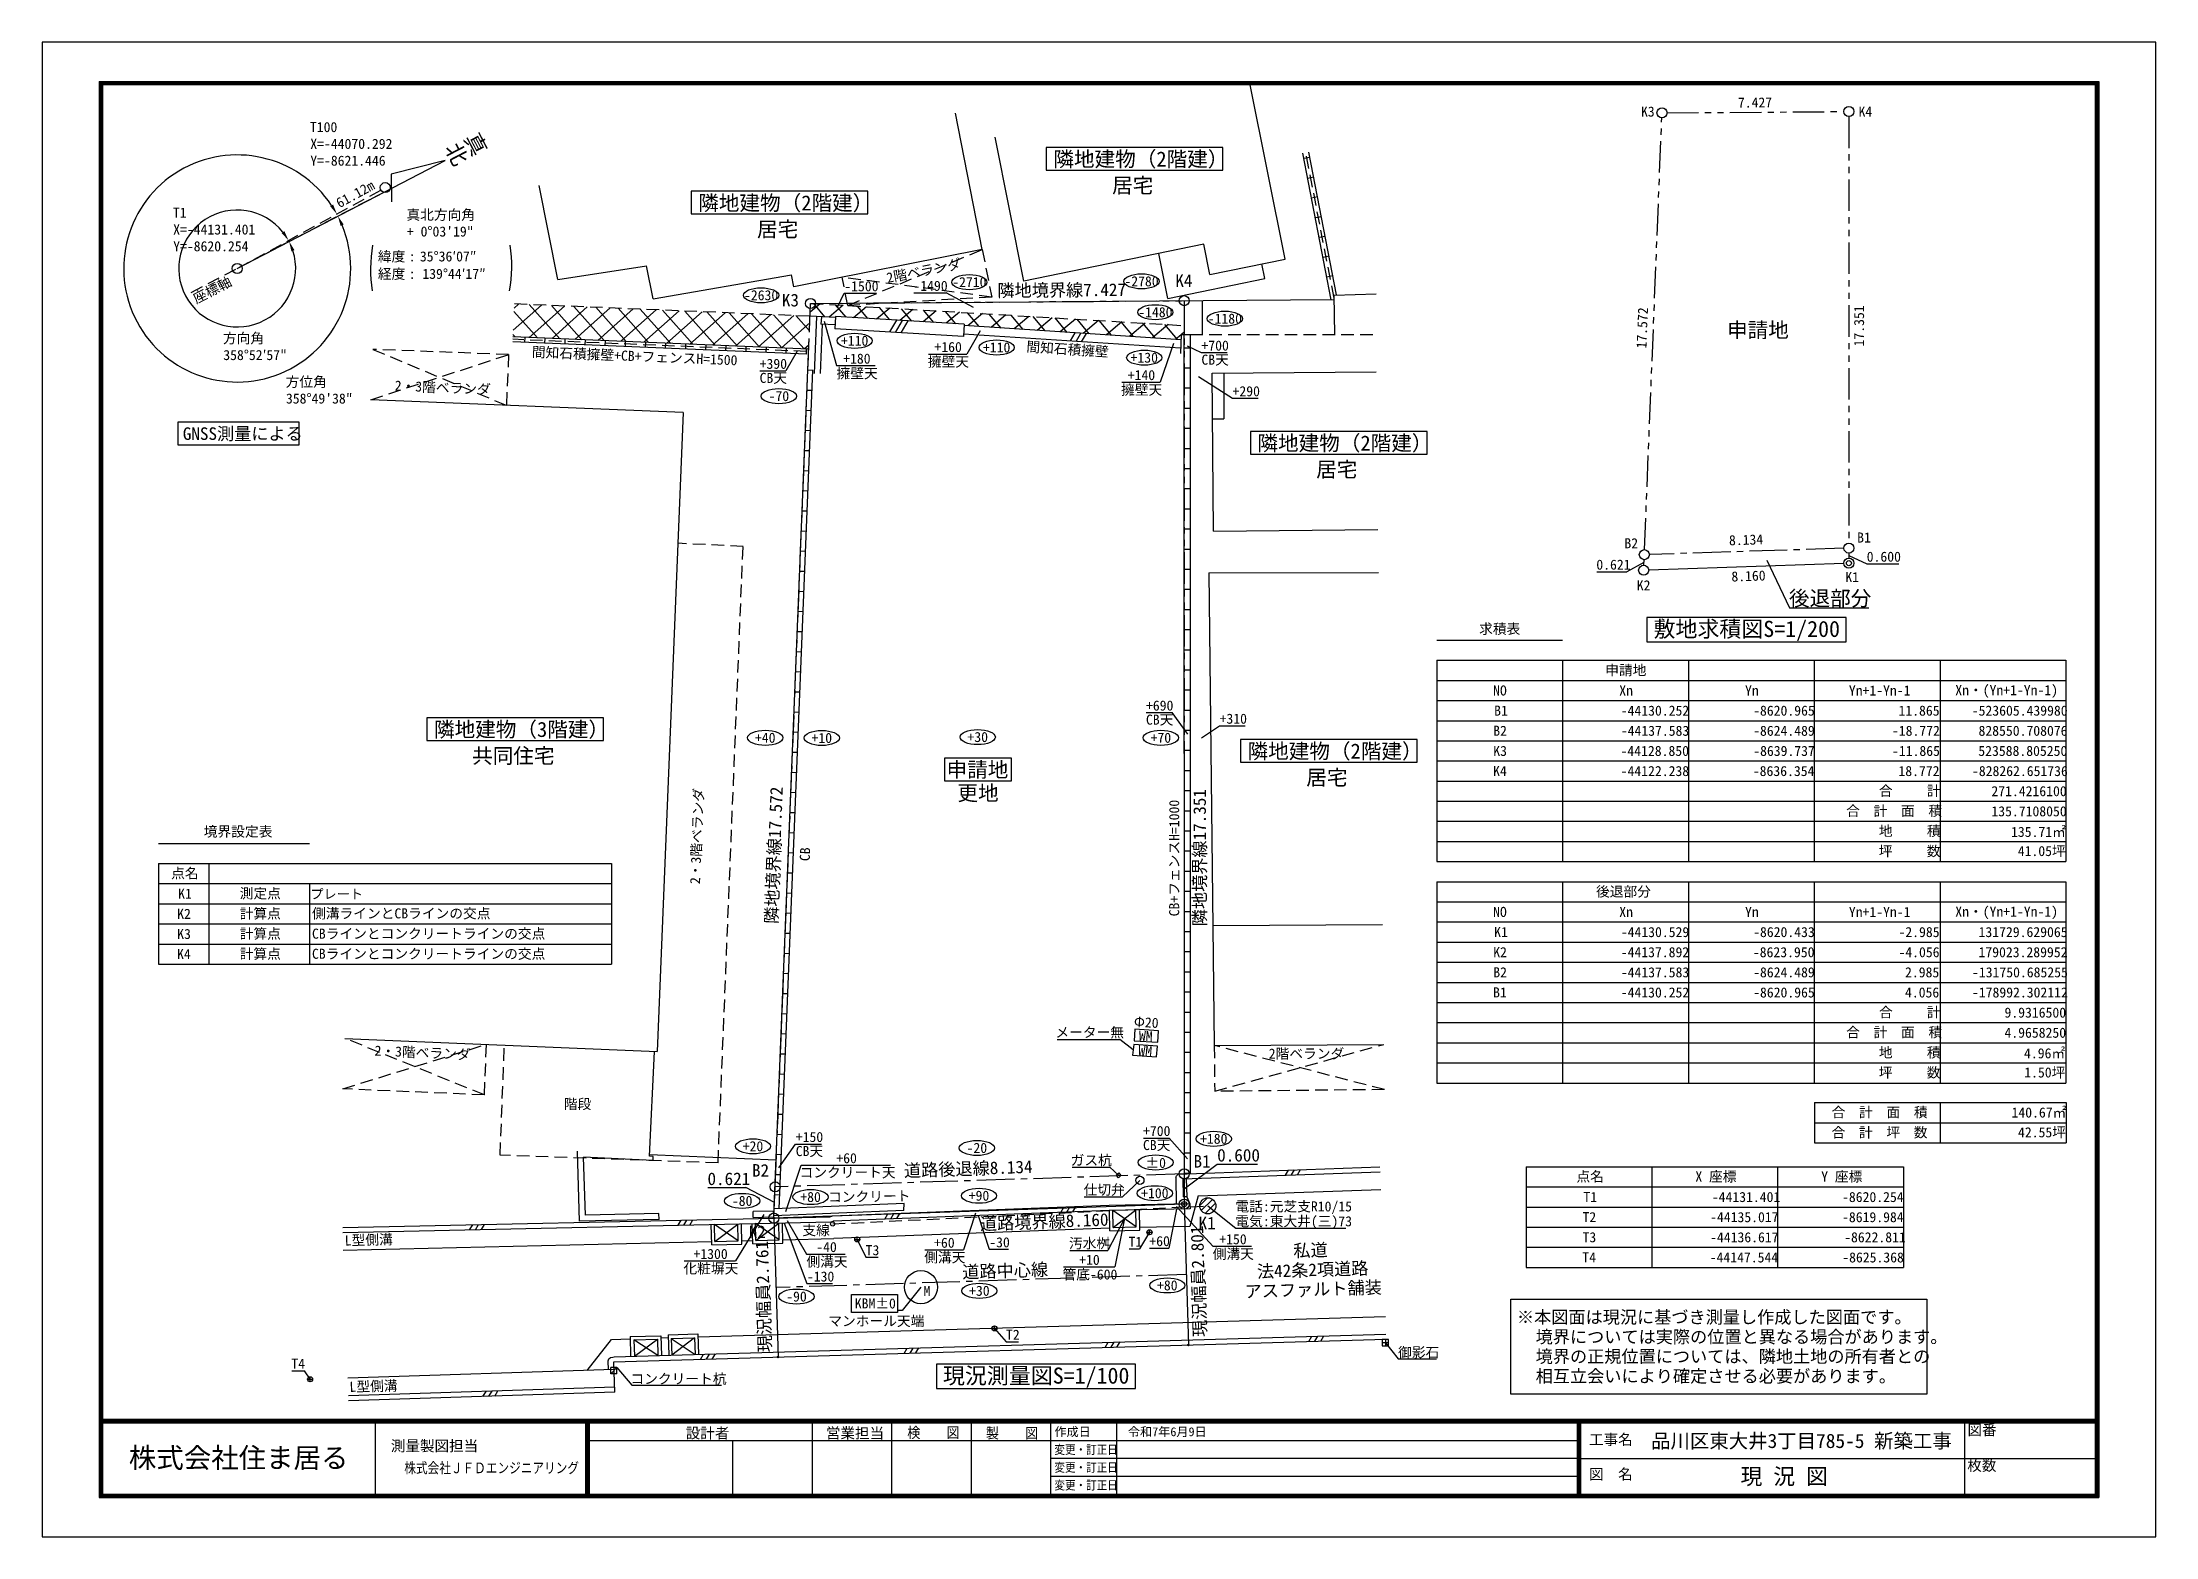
# Model space of a CAD drawing. Header units: metres. Extents: x -43796 to -43754, y 36242.7 to 36272.4.
import ezdxf
from ezdxf.enums import TextEntityAlignment as Align

# ---------------------------------------------------------------- set-up
doc = ezdxf.new("R2010")
doc.units = ezdxf.units.M
for name, pattern in [('CENTER2', [1.125, 0.75, -0.125, 0.125, -0.125]), ('HIDDEN', [0.375, 0.25, -0.125]), ('PHANTOM2', [1.25, 0.625, -0.125, 0.125, -0.125, 0.125, -0.125])]:
    doc.linetypes.add(name, pattern=pattern)
for name, color, linetype in [('12\u3000境界点・復元点', 140, 'Continuous'), ('1\u3000枠', 3, 'Continuous'), ('2\u3000拡大図', 30, 'Continuous'), ('3\u3000地積図', 2, 'Continuous'), ('4\u3000求積図', 21, 'Continuous'), ('7\u3000高さ', 4, 'Continuous'), ('8\u3000平面図', 7, 'Continuous'), ('9\u3000境界', 1, 'Continuous')]:
    doc.layers.add(name, color=color, linetype=linetype)
doc.styles.add('MSゴシック', font='')
doc.styles.get('MSゴシック').set_extended_font_data('MS Gothic')

msp = doc.modelspace()

# ---------------------------------------------------------------- texts
at = {"layer": '12\u3000境界点・復元点', "style": 'MSゴシック'}
for s, p in [('御影石', (-43769.102, 36246.288)), ('コンクリート杭', (-43784.358, 36245.763))]:
    msp.add_text(s, height=0.2, dxfattribs=at).set_placement(p)
at = {"layer": '1\u3000枠', "style": 'MSゴシック'}
for s, p in [('敷地求積図S=1/200', (-43762.174, 36260.749)), ('現況測量図S=1/100', (-43776.295, 36245.91))]:
    msp.add_text(s, height=0.32, dxfattribs=at).set_placement(p, align=Align.MIDDLE)
at = {"layer": '1\u3000枠', "color": 7, "style": 'MSゴシック'}
for s, p in [('※本図面は現況に基づき測量し作成した図面です。', (-43766.741, 36246.963)), ('\u3000境界については実際の位置と異なる場合があります。', (-43766.71, 36246.571)), ('\u3000境界の正規位置については、隣地土地の所有者との', (-43766.71, 36246.182)), ('\u3000相互立会いにより確定させる必要があります。', (-43766.71, 36245.79))]:
    msp.add_text(s, height=0.25, dxfattribs=at).set_placement(p)
at = {"layer": '1\u3000枠', "color": 7, "linetype": 'Continuous', "style": 'MSゴシック'}
for s, height, p in [('設計者', 0.2121, (-43783.26, 36244.678)), ('営業担当', 0.2121, (-43780.474, 36244.678)), ('作成日', 0.1768, (-43775.932, 36244.722)), ('工事名', 0.2121, (-43765.308, 36244.549)), ('図番', 0.2121, (-43757.787, 36244.74)), ('測量製図担当', 0.2121, (-43789.119, 36244.423)), ('図\u3000名', 0.2121, (-43765.309, 36243.86)), ('枚数', 0.2121, (-43757.791, 36244.034))]:
    msp.add_text(s, height=height, dxfattribs=at).set_placement(p)
for s, height, width, p in [('検\u3000\u3000図', 0.2121, 0.9, (-43778.858, 36244.688)), ('製\u3000\u3000図', 0.2121, 0.9, (-43777.295, 36244.678)), ('変更・訂正日', 0.1768, 0.87, (-43775.932, 36244.368)), ('株式会社ＪＦＤエンジニアリング', 0.21212, 0.8, (-43788.852, 36243.986)), ('変更・訂正日', 0.1768, 0.87, (-43775.932, 36244.014)), ('変更・訂正日', 0.1768, 0.87, (-43775.932, 36243.661))]:
    msp.add_text(s, height=height, dxfattribs=dict(at, width=width)).set_placement(p)
at = {"layer": '1\u3000枠', "color": 3, "linetype": 'Continuous', "style": 'MSゴシック'}
for s, height, p in [('令和7年6月9日', 0.1768, (-43774.472, 36244.722)), ('品川区東大井3丁目785-5 新築工事', 0.28283, (-43764.075, 36244.487)), ('現 況 図', 0.3182, (-43762.298, 36243.764))]:
    msp.add_text(s, height=height, dxfattribs=at).set_placement(p)
msp.add_text('株式会社住ま居る', height=0.4, dxfattribs=at).set_placement((-43792.144, 36244.292), align=Align.MIDDLE_CENTER)
at = {"layer": '2\u3000拡大図', "style": 'MSゴシック'}
for s, height, p in [('境界設定表', 0.2, (-43792.837, 36256.637)), ('点名', 0.2, (-43793.485, 36255.808)), ('K1', 0.2, (-43793.347, 36255.402)), ('測定点', 0.2, (-43792.123, 36255.409)), ('プレート', 0.1917, (-43790.718, 36255.4)), ('側溝ラインとCBラインの交点', 0.2, (-43790.685, 36255.011)), ('K2', 0.2, (-43793.365, 36255.002)), ('計算点', 0.2, (-43792.123, 36255.008)), ('計算点', 0.2, (-43792.123, 36254.608)), ('CBラインとコンクリートラインの交点', 0.2, (-43790.686, 36254.608)), ('K4', 0.2, (-43793.368, 36254.202)), ('K3', 0.2, (-43793.365, 36254.602)), ('計算点', 0.2, (-43792.123, 36254.208)), ('CBラインとコンクリートラインの交点', 0.2, (-43790.686, 36254.208))]:
    msp.add_text(s, height=height, dxfattribs=at).set_placement(p)
at = {"layer": '3\u3000地積図', "style": 'MSゴシック'}
for s, rotation, p in [('7.427', 0.4123, (-43762.009, 36271.125)), ('17.572', 87.7462, (-43764.152, 36266.741)), ('17.351', 90, (-43759.843, 36266.785)), ('8.160', 1.9768, (-43762.136, 36261.716))]:
    msp.add_text(s, height=0.2, rotation=rotation, dxfattribs=at).set_placement(p, align=Align.CENTER)
for s, height, p in [('K3', 0.2, (-43764.276, 36270.944)), ('K4', 0.2, (-43759.952, 36270.944)), ('申請地', 0.3, (-43762.565, 36266.554)), ('B2', 0.2, (-43764.605, 36262.366)), ('B1', 0.2, (-43759.98, 36262.48)), ('0.621', 0.2, (-43765.163, 36261.941)), ('0.600', 0.2, (-43759.79, 36262.099)), ('K2', 0.2, (-43764.36, 36261.53)), ('後退部分', 0.3, (-43761.335, 36261.222)), ('K1', 0.2, (-43760.215, 36261.693))]:
    msp.add_text(s, height=height, dxfattribs=at).set_placement(p)
msp.add_text('8.134', height=0.2, rotation=1.8351, dxfattribs=at).set_placement((-43762.524, 36262.424))
at = {"layer": '4\u3000求積図', "style": 'MSゴシック'}
msp.add_text('求積表', height=0.2, dxfattribs=at).set_placement((-43767.083, 36260.665), align=Align.CENTER)
for s, p in [('申請地', (-43764.986, 36259.845)), ('NO', (-43767.214, 36259.44)), ('Xn', (-43764.708, 36259.44)), ('Yn', (-43762.208, 36259.44)), ('Yn+1-Yn-1', (-43760.145, 36259.44)), ('Xn・(Yn+1-Yn-1)', (-43758.03, 36259.447)), ('B1', (-43767.194, 36259.04)), ('-44130.252', (-43764.678, 36259.04)), ('-8620.965', (-43762.047, 36259.04)), ('11.865', (-43759.158, 36259.04)), ('-523605.439980', (-43757.702, 36259.04)), ('B2', (-43767.212, 36258.64)), ('-44137.583', (-43764.677, 36258.64)), ('-8624.489', (-43762.047, 36258.64)), ('-18.772', (-43759.288, 36258.64)), ('828550.708076', (-43757.568, 36258.64)), ('K3', (-43767.211, 36258.24)), ('-44128.850', (-43764.682, 36258.24)), ('-8639.737', (-43762.045, 36258.24)), ('-11.865', (-43759.287, 36258.24)), ('523588.805250', (-43757.572, 36258.24)), ('K4', (-43767.215, 36257.84)), ('-44122.238', (-43764.679, 36257.84)), ('-8636.354', (-43762.053, 36257.84)), ('18.772', (-43759.159, 36257.84)), ('-828262.651736', (-43757.698, 36257.84)), ('合     計', (-43759.547, 36257.446)), ('271.4216100', (-43757.312, 36257.44)), ('合  計  面  積', (-43760.198, 36257.048)), ('135.7108050', (-43757.312, 36257.04)), ('地     積', (-43759.548, 36256.648)), ('135.71㎡', (-43756.922, 36256.631)), ('坪     数', (-43759.55, 36256.248)), ('41.05坪', (-43756.788, 36256.25)), ('後退部分', (-43765.169, 36255.445)), ('NO', (-43767.214, 36255.04)), ('Xn', (-43764.708, 36255.04)), ('Yn', (-43762.208, 36255.04)), ('Yn+1-Yn-1', (-43760.145, 36255.04)), ('Xn・(Yn+1-Yn-1)', (-43758.03, 36255.047)), ('K1', (-43767.194, 36254.64)), ('-44130.529', (-43764.677, 36254.64)), ('-8620.433', (-43762.047, 36254.64)), ('-2.985', (-43759.158, 36254.64)), ('131729.629065', (-43757.567, 36254.64)), ('K2', (-43767.212, 36254.24)), ('-44137.892', (-43764.678, 36254.24)), ('-8623.950', (-43762.052, 36254.24)), ('-4.056', (-43759.159, 36254.24)), ('179023.289952', (-43757.568, 36254.24)), ('B2', (-43767.211, 36253.84)), ('-44137.583', (-43764.677, 36253.84)), ('-8624.489', (-43762.047, 36253.84)), ('2.985', (-43759.028, 36253.84)), ('-131750.685255', (-43757.697, 36253.84)), ('B1', (-43767.215, 36253.44)), ('-44130.252', (-43764.678, 36253.44)), ('-8620.965', (-43762.047, 36253.44)), ('4.056', (-43759.029, 36253.44)), ('-178992.302112', (-43757.698, 36253.44)), ('合     計', (-43759.547, 36253.046)), ('9.9316500', (-43757.052, 36253.04)), ('合  計  面  積', (-43760.198, 36252.648)), ('4.9658250', (-43757.052, 36252.64)), ('地     積', (-43759.548, 36252.248)), ('4.96㎡', (-43756.663, 36252.231)), ('坪     数', (-43759.55, 36251.848)), ('1.50坪', (-43756.659, 36251.85)), ('合  計  面  積', (-43760.488, 36251.059)), ('140.67㎡', (-43756.912, 36251.054)), ('合  計  坪  数', (-43760.489, 36250.659)), ('42.55坪', (-43756.783, 36250.661)), ('点名', (-43765.558, 36249.782)), ('X 座標', (-43763.195, 36249.782)), ('Y 座標', (-43760.695, 36249.782)), ('T1', (-43765.42, 36249.375)), ('-44131.401', (-43762.868, 36249.375)), ('-8620.254', (-43760.28, 36249.375)), ('T2', (-43765.438, 36248.975)), ('-44135.017', (-43762.902, 36248.975)), ('-8619.984', (-43760.28, 36248.975)), ('T3', (-43765.438, 36248.575)), ('-44136.617', (-43762.902, 36248.575)), ('-8622.811', (-43760.238, 36248.575)), ('T4', (-43765.441, 36248.175)), ('-44147.544', (-43762.91, 36248.175)), ('-8625.368', (-43760.276, 36248.175))]:
    msp.add_text(s, height=0.2, dxfattribs=at).set_placement(p)
at = {"layer": '7\u3000高さ', "linetype": 'Continuous', "style": 'MSゴシック'}
for s, p in [('-2630', (-43781.761, 36267.393)), ('-2710', (-43777.623, 36267.653)), ('-2780', (-43774.201, 36267.67)), ('-1480', (-43773.926, 36267.056)), ('-1180', (-43772.545, 36266.928)), ('+110', (-43779.902, 36266.489)), ('+110', (-43777.08, 36266.356)), ('+130', (-43774.147, 36266.153)), ('-70', (-43781.408, 36265.389)), ('+40', (-43781.679, 36258.6)), ('+10', (-43780.555, 36258.596)), ('+30', (-43777.456, 36258.614)), ('+70', (-43773.817, 36258.6)), ('+180', (-43772.766, 36250.631)), ('+20', (-43781.923, 36250.482)), ('-20', (-43777.473, 36250.449)), ('±0', (-43773.92, 36250.161)), ('-80', (-43782.138, 36249.397)), ('+80', (-43780.778, 36249.474)), ('+90', (-43777.431, 36249.5)), ('+100', (-43773.937, 36249.55)), ('+30', (-43777.424, 36247.61)), ('+80', (-43773.689, 36247.718)), ('-90', (-43781.058, 36247.496))]:
    msp.add_text(s, height=0.2, rotation=360, dxfattribs=at).set_placement(p, align=Align.MIDDLE)
at = {"layer": '7\u3000高さ', "style": 'MSゴシック'}
for s, p in [('-1500', (-43780.108, 36267.473)), ('-1490', (-43778.734, 36267.481)), ('+180', (-43780.13, 36266.035)), ('擁壁天', (-43778.448, 36265.974)), ('+160', (-43778.316, 36266.266)), ('+700', (-43773.01, 36266.294)), ('CB天', (-43773.011, 36266.014)), ('+390', (-43781.79, 36265.932)), ('CB天', (-43781.791, 36265.652)), ('擁壁天', (-43780.262, 36265.743)), ('+140', (-43774.475, 36265.708)), ('擁壁天', (-43774.607, 36265.416)), ('+290', (-43772.392, 36265.387)), ('+690', (-43774.112, 36259.141)), ('CB天', (-43774.113, 36258.861)), ('+310', (-43772.65, 36258.88)), ('+150', (-43781.072, 36250.568)), ('+700', (-43774.171, 36250.687)), ('CB天', (-43781.073, 36250.288)), ('+60', (-43780.266, 36250.147)), ('CB天', (-43774.172, 36250.407)), ('コンクリート天', (-43780.997, 36249.864)), ('-40', (-43780.665, 36248.381)), ('+60', (-43778.323, 36248.467)), ('-30', (-43777.227, 36248.475)), ('+60', (-43774.046, 36248.499)), ('+150', (-43772.656, 36248.536)), ('化粧塀天', (-43783.304, 36247.955)), ('+1300', (-43783.105, 36248.244)), ('側溝天', (-43780.86, 36248.09)), ('側溝天', (-43778.519, 36248.176)), ('+10', (-43775.44, 36248.127)), ('側溝天', (-43772.786, 36248.245)), ('-130', (-43780.851, 36247.795)), ('管底-600', (-43775.771, 36247.836)), ('KBM±0', (-43779.9, 36247.26))]:
    msp.add_text(s, height=0.2, dxfattribs=at).set_placement(p)
msp.add_text('マンホール天端', height=0.2, dxfattribs=at).set_placement((-43780.426, 36247.011), align=Align.MIDDLE_LEFT)
at = {"layer": '8\u3000平面図', "style": 'MSゴシック'}
for s, p in [('T100', (-43790.727, 36270.636)), ('X=-44070.292', (-43790.72, 36270.303)), ('Y=-8621.446', (-43790.72, 36269.969)), ('T1', (-43793.452, 36268.935)), ('真北方向角', (-43788.81, 36268.894)), ('X=-44131.401', (-43793.445, 36268.601)), ('+ 0°03\'19"', (-43788.8, 36268.561)), ('Y=-8620.254', (-43793.445, 36268.268)), ('緯度', (-43789.377, 36268.066)), ('35°36′07″', (-43788.542, 36268.066)), ('経度', (-43789.377, 36267.72)), (':', (-43788.765, 36268.066)), (': 139°44′17″', (-43788.765, 36267.72)), ('方向角', (-43792.455, 36266.44)), ('358°52′57"', (-43792.449, 36266.106)), ('方位角', (-43791.21, 36265.575)), ('358°49\'38"', (-43791.204, 36265.242)), ('2階ベランダ', (-43771.673, 36252.224)), ('ガス杭', (-43775.61, 36250.106)), ('仕切弁', (-43775.352, 36249.519)), ('電話:元芝支R10/15', (-43772.335, 36249.188)), ('電気:東大井(三)73', (-43772.335, 36248.893)), ('汚水桝', (-43775.643, 36248.455)), ('T1', (-43774.461, 36248.485)), ('T3', (-43779.683, 36248.318)), ('T2', (-43776.894, 36246.639)), ('T4', (-43791.096, 36246.063))]:
    msp.add_text(s, height=0.2, dxfattribs=at).set_placement(p)
for s, height, rotation, p in [('北', 0.32, 297.4534, (-43788.053, 36270.32)), ('真', 0.32, 297.4534, (-43787.671, 36270.519)), ('2階ベランダ', 0.2, 11.1685, (-43779.246, 36267.638)), ('座標軸', 0.2, 27.5086, (-43792.987, 36267.222)), ('2・3階ベランダ', 0.2, 357.6072, (-43789.046, 36265.5)), ('2・3階ベランダ', 0.2, 87.6757, (-43782.976, 36255.689)), ('メーター無', 0.2, 0, (-43775.913, 36252.647)), ('2・3階ベランダ', 0.2, 357.6072, (-43789.447, 36252.285)), ('現況幅員2.761', 0.25, 91.6933, (-43781.559, 36246.391)), ('現況幅員2.801', 0.25, 91.6933, (-43772.913, 36246.696)), ('私道', 0.25, 1.835, (-43771.181, 36248.281)), ('法42条2項道路', 0.25, 1.835, (-43771.904, 36247.868)), ('アスファルト舗装\u3000', 0.25, 1.835, (-43772.149, 36247.472))]:
    msp.add_text(s, height=height, rotation=rotation, dxfattribs=at).set_placement(p)
for s, p in [('隣地建物（2階建）', (-43774.214, 36270.106)), ('居宅', (-43774.377, 36269.583)), ('隣地建物（2階建）', (-43781.271, 36269.234)), ('居宅', (-43781.433, 36268.711)), ('隣地建物（2階建）', (-43770.159, 36264.462)), ('居宅', (-43770.321, 36263.939)), ('隣地建物（3階建）', (-43786.522, 36258.772)), ('共同住宅', (-43786.685, 36258.249)), ('隣地建物（2階建）', (-43770.355, 36258.341)), ('居宅', (-43770.518, 36257.817))]:
    msp.add_text(s, height=0.3, dxfattribs=at).set_placement(p, align=Align.MIDDLE)
for s, rotation, p in [('61.12m', 28.6261, (-43789.828, 36269.405)), ('コンクリート', 0.7842, (-43779.612, 36249.486))]:
    msp.add_text(s, height=0.2, rotation=rotation, dxfattribs=at).set_placement(p, align=Align.MIDDLE_CENTER)
for s, rotation, p in [('間知石積擁壁+CB+フェンスH=1500', 357.6264, (-43784.278, 36266.086)), ('間知石積擁壁', 356.273, (-43775.677, 36266.222)), ('CB+フェンスH=1000', 90.0135, (-43773.453, 36256.21)), ('CB', 87.7462, (-43780.79, 36256.282))]:
    msp.add_text(s, height=0.2, rotation=rotation, dxfattribs=at).set_placement(p, align=Align.CENTER)
at = {"layer": '8\u3000平面図', "linetype": 'Continuous', "style": 'MSゴシック'}
msp.add_text('GNSS測量による', height=0.25, dxfattribs=at).set_placement((-43793.254, 36264.519))
at = {"layer": '8\u3000平面図', "style": 'MSゴシック'}
for s, p in [('申請地', (-43777.462, 36257.973)), ('更地', (-43777.45, 36257.507))]:
    msp.add_text(s, height=0.3, rotation=359.9883, dxfattribs=at).set_placement(p, align=Align.MIDDLE)
for s, rotation, p in [('Φ20 ', 356.5796, (-43774.352, 36252.961)), ('WM', 356.5796, (-43774.253, 36252.684)), ('WM', 355.3783, (-43774.262, 36252.392)), ('L型側溝', 1.6933, (-43790.035, 36248.609)), ('L型側溝', 1.6933, (-43789.941, 36245.701))]:
    msp.add_text(s, height=0.2, rotation=rotation, dxfattribs=at).set_placement(p, align=Align.MIDDLE_LEFT)
for s, p in [('階段', (-43785.409, 36251.324)), ('支線', (-43780.667, 36248.816))]:
    msp.add_text(s, height=0.2, dxfattribs=at).set_placement(p, align=Align.MIDDLE_CENTER)
msp.add_text('M', height=0.2, dxfattribs=at).set_placement((-43778.533, 36247.609), align=Align.MIDDLE_LEFT)
at = {"layer": '9\u3000境界', "style": 'MSゴシック'}
for s, p in [('K3', (-43781.349, 36267.172)), ('K4', (-43773.529, 36267.56)), ('B1', (-43773.168, 36250.059)), ('0.600', (-43772.698, 36250.18)), ('0.621', (-43782.827, 36249.712)), ('B2', (-43781.943, 36249.879)), ('K1', (-43773.068, 36248.832)), ('K2', (-43782.009, 36248.658))]:
    msp.add_text(s, height=0.25, dxfattribs=at).set_placement(p)
for s, rotation, p in [('隣地境界線7.427', 0.4123, (-43775.787, 36267.372)), ('隣地境界線17.572', 87.7462, (-43781.382, 36256.261)), ('隣地境界線17.351', 90, (-43772.922, 36256.218)), ('道路境界線8.160', 1.9768, (-43776.131, 36248.861))]:
    msp.add_text(s, height=0.25, rotation=rotation, dxfattribs=at).set_placement(p, align=Align.CENTER)
msp.add_text('道路後退線8.134', height=0.25, rotation=1.8351, dxfattribs=at).set_placement((-43778.918, 36249.873))
at = {"layer": '9\u3000境界', "color": 2, "linetype": 'CENTER2', "style": 'MSゴシック'}
msp.add_text('道路中心線', height=0.25, rotation=1.835, dxfattribs=at).set_placement((-43776.911, 36248.016), align=Align.MIDDLE)

# ---------------------------------------------------------------- linework, layer by layer
at = {"layer": '12\u3000境界点・復元点'}
for p, q in [((-43769.293, 36246.641), (-43769.418, 36246.641)), ((-43769.418, 36246.641), (-43769.418, 36246.516)), ((-43769.293, 36246.579), (-43769.418, 36246.579)), ((-43769.418, 36246.516), (-43769.293, 36246.516)), ((-43769.355, 36246.641), (-43769.355, 36246.516)), ((-43769.355, 36246.579), (-43769.101, 36246.257)), ((-43769.293, 36246.516), (-43769.293, 36246.641)), ((-43784.625, 36246.087), (-43784.75, 36246.087)), ((-43784.75, 36245.962), (-43784.75, 36246.087)), ((-43784.625, 36246.087), (-43784.75, 36245.962)), ((-43784.625, 36246.087), (-43784.662, 36246.072)), ((-43784.625, 36246.087), (-43784.64, 36246.05)), ((-43784.625, 36245.962), (-43784.625, 36246.087)), ((-43784.625, 36246.087), (-43784.327, 36245.735)), ((-43769.101, 36246.257), (-43768.342, 36246.257)), ((-43784.625, 36245.962), (-43784.75, 36245.962)), ((-43784.327, 36245.735), (-43782.55, 36245.735))]:
    msp.add_line(p, q, dxfattribs=at)
at = {"layer": '1\u3000枠', "color": 7}
for p, q in [((-43754.046, 36272.421), (-43796.046, 36272.421)), ((-43796.046, 36272.421), (-43796.046, 36242.724)), ((-43754.046, 36242.724), (-43754.046, 36272.421)), ((-43766.864, 36247.448), (-43758.593, 36247.448)), ((-43766.864, 36245.557), (-43766.864, 36247.448)), ((-43758.593, 36247.448), (-43758.593, 36245.557)), ((-43758.593, 36245.557), (-43766.864, 36245.557)), ((-43796.046, 36242.724), (-43754.046, 36242.724))]:
    msp.add_line(p, q, dxfattribs=at)
at = {"layer": '1\u3000枠', "color": 7, "linetype": 'Continuous'}
for p, q in [((-43794.915, 36271.643), (-43794.915, 36243.502)), ((-43794.915, 36271.643), (-43755.178, 36271.643)), ((-43794.901, 36271.629), (-43755.192, 36271.629)), ((-43794.901, 36243.516), (-43794.901, 36271.629)), ((-43755.192, 36271.629), (-43755.192, 36243.516)), ((-43755.178, 36271.643), (-43755.178, 36243.502)), ((-43755.206, 36271.615), (-43794.887, 36271.615)), ((-43794.887, 36271.615), (-43794.887, 36243.53)), ((-43794.873, 36271.601), (-43755.22, 36271.601)), ((-43794.873, 36243.544), (-43794.873, 36271.601)), ((-43755.234, 36271.587), (-43794.858, 36271.587)), ((-43794.858, 36271.587), (-43794.858, 36243.558)), ((-43755.248, 36271.573), (-43794.844, 36271.573)), ((-43794.844, 36243.573), (-43794.844, 36271.573)), ((-43755.248, 36271.573), (-43755.248, 36243.573)), ((-43755.234, 36243.558), (-43755.234, 36271.587)), ((-43755.22, 36271.601), (-43755.22, 36243.544)), ((-43755.206, 36243.53), (-43755.206, 36271.615)), ((-43794.844, 36245.057), (-43755.248, 36245.057)), ((-43794.844, 36245.043), (-43755.248, 36245.043)), ((-43755.248, 36245.029), (-43794.844, 36245.029)), ((-43794.844, 36245.015), (-43755.248, 36245.015)), ((-43755.248, 36245.001), (-43794.844, 36245.001)), ((-43794.844, 36244.987), (-43755.248, 36244.987)), ((-43789.423, 36243.573), (-43789.423, 36244.987)), ((-43785.244, 36243.573), (-43785.244, 36244.987)), ((-43785.23, 36244.987), (-43785.23, 36243.573)), ((-43785.216, 36243.558), (-43785.216, 36244.987)), ((-43785.202, 36244.987), (-43785.202, 36243.573)), ((-43785.187, 36243.573), (-43785.187, 36244.987)), ((-43785.173, 36243.573), (-43785.173, 36244.987)), ((-43780.743, 36243.573), (-43780.743, 36244.987)), ((-43779.163, 36243.573), (-43779.163, 36244.987)), ((-43777.583, 36243.573), (-43777.583, 36244.987)), ((-43776.003, 36243.573), (-43776.003, 36244.987)), ((-43774.691, 36243.573), (-43774.691, 36244.987)), ((-43765.539, 36243.573), (-43765.539, 36244.987)), ((-43765.525, 36244.987), (-43765.525, 36243.573)), ((-43765.511, 36243.573), (-43765.511, 36244.987)), ((-43765.497, 36244.987), (-43765.497, 36243.573)), ((-43765.483, 36243.573), (-43765.483, 36244.987)), ((-43765.468, 36243.573), (-43765.468, 36244.987)), ((-43757.838, 36243.573), (-43757.838, 36244.987)), ((-43785.173, 36244.633), (-43776.003, 36244.633)), ((-43782.322, 36243.537), (-43782.322, 36244.633)), ((-43776.003, 36244.633), (-43765.539, 36244.633)), ((-43765.539, 36244.28), (-43776.003, 36244.28)), ((-43776.003, 36243.926), (-43765.539, 36243.926)), ((-43765.468, 36244.28), (-43755.248, 36244.28)), ((-43794.915, 36243.502), (-43755.178, 36243.502)), ((-43755.192, 36243.516), (-43794.901, 36243.516)), ((-43794.887, 36243.53), (-43755.206, 36243.53)), ((-43755.22, 36243.544), (-43794.873, 36243.544)), ((-43794.858, 36243.558), (-43755.234, 36243.558)), ((-43794.844, 36243.573), (-43755.248, 36243.573))]:
    msp.add_line(p, q, dxfattribs=at)
at = {"layer": '1\u3000枠'}
for p, q in [((-43760.2, 36260.988), (-43764.157, 36260.988)), ((-43764.157, 36260.988), (-43764.157, 36260.509)), ((-43760.2, 36260.509), (-43760.2, 36260.988)), ((-43764.157, 36260.509), (-43760.2, 36260.509)), ((-43774.32, 36246.15), (-43778.277, 36246.15)), ((-43778.277, 36246.15), (-43778.277, 36245.67)), ((-43774.32, 36245.67), (-43774.32, 36246.15)), ((-43778.277, 36245.67), (-43774.32, 36245.67))]:
    msp.add_line(p, q, dxfattribs=at)
at = {"layer": '2\u3000拡大図'}
for p, q in [((-43793.736, 36256.502), (-43790.736, 36256.502)), ((-43793.736, 36256.102), (-43784.736, 36256.102)), ((-43793.736, 36256.102), (-43793.736, 36254.102)), ((-43792.736, 36256.102), (-43792.736, 36254.102)), ((-43784.736, 36256.102), (-43784.736, 36254.102)), ((-43793.736, 36255.702), (-43784.736, 36255.702)), ((-43790.736, 36255.702), (-43790.736, 36254.102)), ((-43793.736, 36255.302), (-43784.736, 36255.302)), ((-43793.736, 36254.902), (-43784.736, 36254.902)), ((-43793.736, 36254.502), (-43784.736, 36254.502)), ((-43793.736, 36254.102), (-43784.736, 36254.102))]:
    msp.add_line(p, q, dxfattribs=at)
at = {"layer": '3\u3000地積図', "linetype": 'PHANTOM2'}
for p, q in [((-43764.205, 36262.339), (-43763.862, 36270.918)), ((-43763.758, 36271.019), (-43760.244, 36271.044)), ((-43760.144, 36270.945), (-43760.144, 36262.47)), ((-43764.218, 36262.029), (-43764.213, 36262.139)), ((-43760.144, 36262.27), (-43760.144, 36262.17))]:
    msp.add_line(p, q, dxfattribs=at)
at = {"layer": '3\u3000地積図'}
for p, q in [((-43764.216, 36262.084), (-43764.559, 36261.901)), ((-43761.775, 36262.131), (-43761.324, 36261.183)), ((-43760.144, 36262.22), (-43759.787, 36262.059)), ((-43759.787, 36262.059), (-43759.15, 36262.059)), ((-43765.155, 36261.901), (-43764.559, 36261.901)), ((-43761.324, 36261.183), (-43759.746, 36261.183))]:
    msp.add_line(p, q, dxfattribs=at)
at = {"layer": '3\u3000地積図', "linetype": 'Continuous'}
msp.add_line((-43760.244, 36262.066), (-43764.122, 36261.932), dxfattribs=at)
at = {"layer": '3\u3000地積図', "linetype": 'CENTER2'}
msp.add_line((-43760.244, 36262.366), (-43764.109, 36262.243), dxfattribs=at)
at = {"layer": '3\u3000地積図'}
for centre, radius in [((-43763.858, 36271.018), 0.1), ((-43760.144, 36271.045), 0.1), ((-43760.144, 36262.37), 0.1), ((-43764.222, 36261.929), 0.1), ((-43764.209, 36262.239), 0.1), ((-43760.144, 36262.07), 0.1), ((-43760.144, 36262.07), 0.05)]:
    msp.add_circle(centre, radius, dxfattribs=at)
at = {"layer": '4\u3000求積図'}
for p, q in [((-43768.333, 36260.54), (-43765.833, 36260.54)), ((-43768.333, 36260.14), (-43755.833, 36260.14)), ((-43768.333, 36260.14), (-43768.333, 36256.14)), ((-43765.833, 36260.14), (-43765.833, 36256.14)), ((-43763.333, 36260.14), (-43763.333, 36256.14)), ((-43760.833, 36260.14), (-43760.833, 36256.14)), ((-43758.333, 36260.14), (-43758.333, 36256.14)), ((-43755.833, 36260.14), (-43755.833, 36256.14)), ((-43768.333, 36259.74), (-43755.833, 36259.74)), ((-43768.333, 36259.34), (-43755.833, 36259.34)), ((-43768.333, 36258.94), (-43755.833, 36258.94)), ((-43768.333, 36258.54), (-43755.833, 36258.54)), ((-43768.333, 36258.14), (-43755.833, 36258.14)), ((-43768.333, 36257.74), (-43755.833, 36257.74)), ((-43768.333, 36257.34), (-43755.833, 36257.34)), ((-43768.333, 36256.94), (-43755.833, 36256.94)), ((-43768.333, 36256.54), (-43755.833, 36256.54)), ((-43768.333, 36256.14), (-43755.833, 36256.14)), ((-43768.333, 36255.74), (-43755.833, 36255.74)), ((-43768.333, 36255.74), (-43768.333, 36251.74)), ((-43765.833, 36255.74), (-43765.833, 36251.74)), ((-43763.333, 36255.74), (-43763.333, 36251.74)), ((-43760.833, 36255.74), (-43760.833, 36251.74)), ((-43758.333, 36255.74), (-43758.333, 36251.74)), ((-43755.833, 36255.74), (-43755.833, 36251.74)), ((-43768.333, 36255.34), (-43755.833, 36255.34)), ((-43768.333, 36254.94), (-43755.833, 36254.94)), ((-43768.333, 36254.54), (-43755.833, 36254.54)), ((-43768.333, 36254.14), (-43755.833, 36254.14)), ((-43768.333, 36253.74), (-43755.833, 36253.74)), ((-43768.333, 36253.34), (-43755.833, 36253.34)), ((-43768.333, 36252.94), (-43755.833, 36252.94)), ((-43768.333, 36252.54), (-43755.833, 36252.54)), ((-43768.333, 36252.14), (-43755.833, 36252.14)), ((-43768.333, 36251.74), (-43755.833, 36251.74)), ((-43760.828, 36251.351), (-43755.828, 36251.351)), ((-43760.828, 36251.351), (-43760.828, 36250.551)), ((-43758.328, 36251.351), (-43758.328, 36250.551)), ((-43755.828, 36251.351), (-43755.828, 36250.551)), ((-43760.828, 36250.951), (-43755.828, 36250.951)), ((-43760.828, 36250.551), (-43755.828, 36250.551)), ((-43766.56, 36250.075), (-43759.06, 36250.075)), ((-43766.56, 36250.075), (-43766.56, 36248.075)), ((-43764.06, 36250.075), (-43764.06, 36248.075)), ((-43761.56, 36250.075), (-43761.56, 36248.075)), ((-43759.06, 36250.075), (-43759.06, 36248.075)), ((-43766.56, 36249.675), (-43759.06, 36249.675)), ((-43766.56, 36249.275), (-43759.06, 36249.275)), ((-43766.56, 36248.875), (-43759.06, 36248.875)), ((-43766.56, 36248.475), (-43759.06, 36248.475)), ((-43766.56, 36248.075), (-43759.06, 36248.075))]:
    msp.add_line(p, q, dxfattribs=at)
at = {"layer": '7\u3000高さ'}
for p, q in [((-43780.246, 36267.158), (-43780.112, 36267.433)), ((-43780.112, 36267.433), (-43779.469, 36267.433)), ((-43778.728, 36267.441), (-43778.084, 36267.441)), ((-43777.543, 36267.15), (-43778.084, 36267.441)), ((-43780.508, 36266.876), (-43780.26, 36265.995)), ((-43777.408, 36266.686), (-43777.671, 36266.226)), ((-43781.046, 36266.284), (-43781.27, 36265.892)), ((-43778.436, 36266.226), (-43777.671, 36266.226)), ((-43773.563, 36266.438), (-43773.83, 36265.668)), ((-43773.294, 36266.388), (-43773.014, 36266.254)), ((-43773.014, 36266.254), (-43772.5, 36266.254)), ((-43781.784, 36265.892), (-43781.27, 36265.892)), ((-43780.26, 36265.995), (-43779.494, 36265.995)), ((-43773.07, 36265.782), (-43772.396, 36265.347)), ((-43774.595, 36265.668), (-43773.83, 36265.668)), ((-43772.396, 36265.347), (-43771.883, 36265.347)), ((-43774.106, 36259.101), (-43773.592, 36259.101)), ((-43773.278, 36258.673), (-43773.592, 36259.101)), ((-43773.012, 36258.601), (-43772.654, 36258.84)), ((-43772.654, 36258.84), (-43772.14, 36258.84)), ((-43774.165, 36250.647), (-43773.651, 36250.647)), ((-43773.287, 36250.231), (-43773.651, 36250.647)), ((-43781.411, 36250.057), (-43781.076, 36250.528)), ((-43781.076, 36250.528), (-43780.562, 36250.528)), ((-43781.271, 36249.184), (-43780.967, 36250.107)), ((-43780.967, 36250.107), (-43779.19, 36250.107)), ((-43781.709, 36249.129), (-43782.267, 36248.204)), ((-43781.304, 36248.958), (-43780.855, 36247.755)), ((-43781.24, 36249.011), (-43780.861, 36248.341)), ((-43777.498, 36249.154), (-43777.741, 36248.427)), ((-43777.45, 36249.107), (-43777.231, 36248.435)), ((-43774.54, 36249.045), (-43774.732, 36248.087)), ((-43773.506, 36249.232), (-43773.656, 36248.459)), ((-43773.507, 36249.285), (-43772.787, 36248.496)), ((-43783.288, 36248.204), (-43782.267, 36248.204)), ((-43780.861, 36248.341), (-43780.093, 36248.341)), ((-43778.509, 36248.427), (-43777.741, 36248.427)), ((-43777.231, 36248.435), (-43776.847, 36248.435)), ((-43774.04, 36248.459), (-43773.656, 36248.459)), ((-43772.787, 36248.496), (-43772.019, 36248.496)), ((-43780.855, 36247.755), (-43780.342, 36247.755)), ((-43775.753, 36248.087), (-43774.732, 36248.087))]:
    msp.add_line(p, q, dxfattribs=at)
at = {"layer": '7\u3000高さ', "linetype": 'ByBlock', "lineweight": -2}
for p, q in [((-43778.584, 36247.684), (-43778.958, 36247.22)), ((-43778.958, 36247.22), (-43779.05, 36247.22))]:
    msp.add_line(p, q, dxfattribs=at)
at = {"layer": '7\u3000高さ', "lineweight": -2}
for p, q in [((-43779.968, 36247.54), (-43779.05, 36247.54)), ((-43779.968, 36247.18), (-43779.968, 36247.54)), ((-43779.05, 36247.54), (-43779.05, 36247.18)), ((-43779.05, 36247.18), (-43779.968, 36247.18))]:
    msp.add_line(p, q, dxfattribs=at)
at = {"layer": '7\u3000高さ', "linetype": 'Continuous'}
for centre in [(-43781.761, 36267.393), (-43777.623, 36267.653), (-43774.201, 36267.67), (-43773.926, 36267.056), (-43772.545, 36266.928), (-43779.902, 36266.489), (-43777.08, 36266.356), (-43774.147, 36266.153), (-43781.408, 36265.389), (-43781.679, 36258.6), (-43780.555, 36258.596), (-43777.456, 36258.614), (-43773.817, 36258.6), (-43781.923, 36250.482), (-43772.766, 36250.631), (-43777.473, 36250.449), (-43773.92, 36250.161), (-43782.138, 36249.397), (-43780.778, 36249.474), (-43777.431, 36249.5), (-43773.937, 36249.55), (-43777.424, 36247.61), (-43773.689, 36247.718), (-43781.058, 36247.496)]:
    msp.add_ellipse(centre, major_axis=(0.35, 0), ratio=0.428571, dxfattribs=at)
at = {"layer": '8\u3000平面図'}
for p, q in [((-43771.345, 36268.114), (-43772.042, 36271.573)), ((-43777.366, 36268.302), (-43777.901, 36271.012)), ((-43776.537, 36267.677), (-43777.112, 36270.536)), ((-43792.172, 36267.926), (-43788.04, 36270.073)), ((-43788.04, 36270.073), (-43789.11, 36269.798)), ((-43772.583, 36270.331), (-43776.094, 36270.331)), ((-43776.094, 36270.331), (-43776.094, 36269.881)), ((-43772.583, 36269.881), (-43772.583, 36270.331)), ((-43770.43, 36267.306), (-43770.995, 36270.215)), ((-43770.857, 36270.133), (-43770.974, 36270.11)), ((-43770.326, 36267.4), (-43770.877, 36270.239)), ((-43789.11, 36269.798), (-43789.106, 36269.25)), ((-43785.8, 36267.706), (-43786.169, 36269.575)), ((-43776.094, 36269.881), (-43772.583, 36269.881)), ((-43770.78, 36269.74), (-43770.898, 36269.717)), ((-43779.639, 36269.459), (-43783.15, 36269.459)), ((-43783.15, 36269.459), (-43783.15, 36269.009)), ((-43779.639, 36269.009), (-43779.639, 36269.459)), ((-43770.704, 36269.347), (-43770.822, 36269.324)), ((-43783.15, 36269.009), (-43779.639, 36269.009)), ((-43770.628, 36268.955), (-43770.746, 36268.932)), ((-43777.366, 36268.302), (-43781.109, 36267.563)), ((-43772.962, 36268.407), (-43776.537, 36267.677)), ((-43772.842, 36267.809), (-43772.962, 36268.407)), ((-43770.551, 36268.562), (-43770.669, 36268.539)), ((-43785.8, 36267.706), (-43784.036, 36267.976)), ((-43783.906, 36267.321), (-43784.036, 36267.976)), ((-43773.677, 36267.332), (-43773.857, 36268.225)), ((-43772.842, 36267.809), (-43771.345, 36268.114)), ((-43771.75, 36267.729), (-43771.809, 36268.019)), ((-43770.475, 36268.169), (-43770.593, 36268.146)), ((-43783.906, 36267.321), (-43781.155, 36267.799)), ((-43781.109, 36267.563), (-43781.155, 36267.799)), ((-43773.677, 36267.332), (-43771.75, 36267.729)), ((-43770.399, 36267.777), (-43770.517, 36267.754)), ((-43770.376, 36267.398), (-43769.536, 36267.423)), ((-43780.779, 36267.232), (-43770.374, 36267.307)), ((-43772.997, 36267.288), (-43772.997, 36266.615)), ((-43770.361, 36266.615), (-43770.376, 36267.398)), ((-43780.284, 36266.95), (-43780.789, 36266.98)), ((-43780.7, 36265.841), (-43780.655, 36266.972)), ((-43780.582, 36265.836), (-43780.543, 36266.818)), ((-43780.562, 36266.966), (-43780.571, 36266.82)), ((-43780.292, 36266.803), (-43780.571, 36266.82)), ((-43780.283, 36266.969), (-43780.297, 36266.729)), ((-43777.741, 36266.577), (-43780.297, 36266.729)), ((-43777.727, 36266.817), (-43780.283, 36266.969)), ((-43779.2, 36266.664), (-43779.063, 36266.896)), ((-43779.088, 36266.657), (-43778.951, 36266.889)), ((-43778.976, 36266.65), (-43778.838, 36266.883)), ((-43777.727, 36266.817), (-43777.741, 36266.577)), ((-43773.425, 36266.342), (-43777.738, 36266.623)), ((-43773.419, 36266.51), (-43777.728, 36266.791)), ((-43775.615, 36266.485), (-43775.519, 36266.647)), ((-43775.503, 36266.477), (-43775.407, 36266.64)), ((-43775.391, 36266.47), (-43775.295, 36266.632)), ((-43773.415, 36266.615), (-43773.429, 36266.238)), ((-43773.415, 36266.615), (-43773.231, 36266.615)), ((-43773.348, 36249.951), (-43773.351, 36266.615)), ((-43773.228, 36249.951), (-43773.231, 36266.615)), ((-43780.86, 36266.226), (-43786.698, 36266.468)), ((-43780.816, 36266.324), (-43786.694, 36266.568)), ((-43786.455, 36266.458), (-43786.451, 36266.558)), ((-43786.056, 36266.441), (-43786.052, 36266.541)), ((-43785.656, 36266.425), (-43785.652, 36266.525)), ((-43785.256, 36266.408), (-43785.252, 36266.508)), ((-43784.857, 36266.392), (-43784.853, 36266.492)), ((-43784.457, 36266.375), (-43784.453, 36266.475)), ((-43784.057, 36266.359), (-43784.053, 36266.458)), ((-43783.658, 36266.342), (-43783.654, 36266.442)), ((-43783.258, 36266.325), (-43783.254, 36266.425)), ((-43782.859, 36266.309), (-43782.854, 36266.409)), ((-43782.459, 36266.292), (-43782.455, 36266.392)), ((-43782.059, 36266.276), (-43782.055, 36266.376)), ((-43781.66, 36266.259), (-43781.655, 36266.359)), ((-43781.26, 36266.243), (-43781.256, 36266.343)), ((-43780.86, 36266.226), (-43780.856, 36266.326)), ((-43773.351, 36266.351), (-43773.231, 36266.351)), ((-43781.505, 36249.098), (-43780.832, 36265.911)), ((-43781.399, 36249.242), (-43780.732, 36265.907)), ((-43780.832, 36265.911), (-43780.732, 36265.907)), ((-43773.351, 36265.951), (-43773.231, 36265.951)), ((-43772.796, 36265.843), (-43769.537, 36265.875)), ((-43772.769, 36262.704), (-43772.796, 36265.843)), ((-43772.566, 36265.845), (-43772.565, 36264.937)), ((-43780.848, 36265.511), (-43780.748, 36265.507)), ((-43773.351, 36265.551), (-43773.231, 36265.551)), ((-43783.31, 36265.064), (-43789.518, 36265.319)), ((-43783.31, 36265.064), (-43783.824, 36252.367)), ((-43780.864, 36265.111), (-43780.764, 36265.107)), ((-43773.351, 36265.151), (-43773.231, 36265.151)), ((-43772.788, 36264.936), (-43772.565, 36264.937)), ((-43780.88, 36264.712), (-43780.78, 36264.708)), ((-43773.351, 36264.751), (-43773.231, 36264.751)), ((-43768.527, 36264.687), (-43772.038, 36264.687)), ((-43772.038, 36264.687), (-43772.038, 36264.237)), ((-43768.527, 36264.237), (-43768.527, 36264.687)), ((-43780.896, 36264.312), (-43780.796, 36264.308)), ((-43773.351, 36264.351), (-43773.231, 36264.351)), ((-43772.038, 36264.237), (-43768.527, 36264.237)), ((-43780.912, 36263.912), (-43780.812, 36263.908)), ((-43773.351, 36263.951), (-43773.231, 36263.951)), ((-43780.928, 36263.513), (-43780.828, 36263.509)), ((-43773.351, 36263.551), (-43773.231, 36263.551)), ((-43780.944, 36263.113), (-43780.844, 36263.109)), ((-43773.351, 36263.151), (-43773.231, 36263.151)), ((-43780.96, 36262.713), (-43780.86, 36262.709)), ((-43773.351, 36262.751), (-43773.231, 36262.751)), ((-43772.769, 36262.704), (-43769.502, 36262.737)), ((-43780.976, 36262.314), (-43780.876, 36262.31)), ((-43773.35, 36262.351), (-43773.23, 36262.351)), ((-43780.992, 36261.914), (-43780.892, 36261.91)), ((-43773.35, 36261.951), (-43773.23, 36261.951)), ((-43773.35, 36261.551), (-43773.23, 36261.551)), ((-43772.862, 36261.877), (-43769.492, 36261.887)), ((-43772.862, 36261.877), (-43772.756, 36252.486)), ((-43781.008, 36261.514), (-43780.908, 36261.51)), ((-43773.35, 36261.151), (-43773.23, 36261.151)), ((-43781.04, 36260.715), (-43780.94, 36260.711)), ((-43781.024, 36261.114), (-43780.924, 36261.11)), ((-43773.35, 36260.751), (-43773.23, 36260.751)), ((-43781.056, 36260.315), (-43780.956, 36260.311)), ((-43773.35, 36260.351), (-43773.23, 36260.351)), ((-43781.072, 36259.915), (-43780.972, 36259.911)), ((-43773.35, 36259.951), (-43773.23, 36259.951)), ((-43781.088, 36259.516), (-43780.988, 36259.512)), ((-43773.35, 36259.551), (-43773.23, 36259.551)), ((-43781.104, 36259.116), (-43781.004, 36259.112)), ((-43773.35, 36259.151), (-43773.23, 36259.151)), ((-43784.89, 36258.996), (-43788.402, 36258.996)), ((-43788.402, 36258.996), (-43788.402, 36258.546)), ((-43784.89, 36258.546), (-43784.89, 36258.996)), ((-43781.12, 36258.716), (-43781.02, 36258.712)), ((-43773.35, 36258.751), (-43773.23, 36258.751)), ((-43788.402, 36258.546), (-43784.89, 36258.546)), ((-43781.136, 36258.317), (-43781.036, 36258.313)), ((-43776.787, 36258.198), (-43778.116, 36258.198)), ((-43778.116, 36258.198), (-43778.116, 36257.748)), ((-43776.787, 36257.748), (-43776.787, 36258.198)), ((-43773.349, 36258.351), (-43773.229, 36258.351)), ((-43768.723, 36258.565), (-43772.235, 36258.565)), ((-43772.235, 36258.565), (-43772.235, 36258.115)), ((-43768.723, 36258.115), (-43768.723, 36258.565)), ((-43781.152, 36257.917), (-43781.052, 36257.913)), ((-43773.349, 36257.951), (-43773.229, 36257.951)), ((-43772.235, 36258.115), (-43768.723, 36258.115)), ((-43781.168, 36257.517), (-43781.068, 36257.513)), ((-43778.116, 36257.748), (-43776.787, 36257.748)), ((-43773.349, 36257.551), (-43773.229, 36257.551)), ((-43781.184, 36257.118), (-43781.084, 36257.114)), ((-43773.349, 36257.151), (-43773.229, 36257.151)), ((-43781.2, 36256.718), (-43781.1, 36256.714)), ((-43773.349, 36256.751), (-43773.229, 36256.751)), ((-43781.216, 36256.318), (-43781.116, 36256.314)), ((-43773.349, 36256.351), (-43773.229, 36256.351)), ((-43781.232, 36255.919), (-43781.132, 36255.915)), ((-43773.349, 36255.951), (-43773.229, 36255.951)), ((-43781.248, 36255.519), (-43781.148, 36255.515)), ((-43773.349, 36255.551), (-43773.229, 36255.551)), ((-43781.264, 36255.119), (-43781.164, 36255.115)), ((-43773.349, 36255.151), (-43773.229, 36255.151)), ((-43772.783, 36254.87), (-43769.413, 36254.892)), ((-43781.28, 36254.72), (-43781.18, 36254.716)), ((-43773.349, 36254.751), (-43773.229, 36254.751)), ((-43781.296, 36254.32), (-43781.196, 36254.316)), ((-43773.349, 36254.351), (-43773.229, 36254.351)), ((-43781.312, 36253.92), (-43781.212, 36253.916)), ((-43773.348, 36253.951), (-43773.228, 36253.951)), ((-43781.328, 36253.521), (-43781.228, 36253.517)), ((-43773.348, 36253.551), (-43773.228, 36253.551)), ((-43773.348, 36253.151), (-43773.228, 36253.151)), ((-43781.36, 36252.721), (-43781.26, 36252.717)), ((-43781.344, 36253.121), (-43781.244, 36253.117)), ((-43774.334, 36252.808), (-43774.347, 36252.579)), ((-43773.866, 36252.78), (-43774.334, 36252.808)), ((-43773.879, 36252.551), (-43773.866, 36252.78)), ((-43773.348, 36252.751), (-43773.228, 36252.751)), ((-43790.031, 36252.626), (-43783.824, 36252.367)), ((-43783.982, 36250.286), (-43783.882, 36252.369)), ((-43781.376, 36252.322), (-43781.276, 36252.318)), ((-43775.879, 36252.607), (-43774.631, 36252.607)), ((-43774.368, 36252.402), (-43774.631, 36252.607)), ((-43774.357, 36252.508), (-43774.378, 36252.296)), ((-43773.883, 36252.47), (-43774.357, 36252.508)), ((-43774.347, 36252.579), (-43773.879, 36252.551)), ((-43773.904, 36252.257), (-43773.883, 36252.47)), ((-43773.348, 36252.351), (-43773.228, 36252.351)), ((-43772.756, 36252.486), (-43769.387, 36252.508)), ((-43781.392, 36251.922), (-43781.292, 36251.918)), ((-43774.378, 36252.296), (-43773.904, 36252.257)), ((-43773.348, 36251.951), (-43773.228, 36251.951)), ((-43781.408, 36251.522), (-43781.308, 36251.518)), ((-43773.348, 36251.551), (-43773.228, 36251.551)), ((-43781.424, 36251.122), (-43781.324, 36251.118)), ((-43773.348, 36251.151), (-43773.228, 36251.151)), ((-43781.44, 36250.723), (-43781.34, 36250.719)), ((-43773.348, 36250.751), (-43773.228, 36250.751)), ((-43785.371, 36248.994), (-43785.408, 36250.384)), ((-43785.254, 36249.117), (-43785.292, 36250.265)), ((-43783.907, 36250.202), (-43785.292, 36250.265)), ((-43783.903, 36250.282), (-43783.982, 36250.286)), ((-43783.98, 36250.32), (-43781.461, 36250.215)), ((-43783.907, 36250.202), (-43783.903, 36250.282)), ((-43781.456, 36250.323), (-43781.356, 36250.319)), ((-43773.348, 36250.351), (-43773.228, 36250.351)), ((-43781.472, 36249.923), (-43781.372, 36249.919)), ((-43775.577, 36250.066), (-43774.831, 36250.066)), ((-43774.657, 36249.906), (-43774.831, 36250.066)), ((-43774.703, 36249.908), (-43774.653, 36249.952)), ((-43774.66, 36249.859), (-43774.703, 36249.908)), ((-43774.61, 36249.903), (-43774.66, 36249.859)), ((-43774.653, 36249.952), (-43774.61, 36249.903)), ((-43774.233, 36249.806), (-43774.579, 36249.479)), ((-43773.522, 36249.869), (-43773.503, 36249.896)), ((-43773.522, 36249.869), (-43773.511, 36249.332)), ((-43773.503, 36249.896), (-43773.475, 36249.931)), ((-43773.475, 36249.931), (-43769.464, 36250.076)), ((-43773.381, 36249.835), (-43769.46, 36249.976)), ((-43773.381, 36249.835), (-43773.374, 36249.475)), ((-43773.348, 36249.951), (-43773.228, 36249.951)), ((-43773.311, 36249.837), (-43773.304, 36249.475)), ((-43771.341, 36249.908), (-43771.28, 36250.011)), ((-43771.222, 36249.913), (-43771.161, 36250.015)), ((-43771.103, 36249.917), (-43771.043, 36250.019)), ((-43781.488, 36249.524), (-43781.388, 36249.52)), ((-43775.341, 36249.479), (-43774.579, 36249.479)), ((-43773.304, 36249.475), (-43773.374, 36249.475)), ((-43773.304, 36249.475), (-43773.239, 36249.337)), ((-43773.074, 36249.495), (-43773.241, 36248.887)), ((-43773.074, 36249.495), (-43769.447, 36249.627)), ((-43790.073, 36248.867), (-43781.507, 36249.054)), ((-43790.071, 36248.768), (-43780.372, 36248.979)), ((-43783.79, 36249.03), (-43785.371, 36248.994)), ((-43783.793, 36249.15), (-43785.254, 36249.117)), ((-43783.79, 36249.03), (-43783.793, 36249.15)), ((-43783.412, 36248.913), (-43783.353, 36249.014)), ((-43783.295, 36248.915), (-43783.235, 36249.016)), ((-43783.177, 36248.918), (-43783.117, 36249.019)), ((-43781.927, 36248.542), (-43781.936, 36248.945)), ((-43781.515, 36249.196), (-43781.922, 36249.186)), ((-43781.92, 36249.069), (-43781.922, 36249.186)), ((-43781.92, 36249.069), (-43781.511, 36249.079)), ((-43781.863, 36248.61), (-43781.871, 36248.946)), ((-43781.403, 36248.621), (-43781.871, 36248.946)), ((-43781.863, 36248.61), (-43781.41, 36248.956)), ((-43781.511, 36249.079), (-43781.515, 36249.196)), ((-43781.507, 36249.054), (-43780.396, 36249.078)), ((-43781.507, 36249.054), (-43781.425, 36246.294)), ((-43778.928, 36249.204), (-43781.505, 36249.098)), ((-43778.918, 36249.345), (-43781.5, 36249.238)), ((-43781.403, 36248.621), (-43781.41, 36248.956)), ((-43781.328, 36248.556), (-43781.337, 36248.958)), ((-43780.396, 36249.078), (-43780.356, 36249.097)), ((-43780.372, 36248.979), (-43780.332, 36248.998)), ((-43774.847, 36249.307), (-43780.356, 36249.097)), ((-43774.843, 36249.207), (-43780.332, 36248.998)), ((-43779.305, 36249.037), (-43779.244, 36249.139)), ((-43779.186, 36249.041), (-43779.125, 36249.144)), ((-43779.067, 36249.046), (-43779.006, 36249.148)), ((-43778.928, 36249.204), (-43778.918, 36249.345)), ((-43775.807, 36249.17), (-43775.747, 36249.272)), ((-43775.688, 36249.174), (-43775.628, 36249.277)), ((-43775.569, 36249.179), (-43775.509, 36249.281)), ((-43774.54, 36249.045), (-43774.869, 36248.415)), ((-43773.239, 36249.337), (-43774.846, 36249.307)), ((-43773.237, 36249.237), (-43774.843, 36249.207)), ((-43774.831, 36248.804), (-43774.839, 36249.207)), ((-43774.767, 36248.872), (-43774.774, 36249.208)), ((-43774.307, 36248.881), (-43774.774, 36249.208)), ((-43774.767, 36248.872), (-43774.313, 36249.217)), ((-43774.307, 36248.881), (-43774.313, 36249.217)), ((-43774.232, 36248.816), (-43774.24, 36249.218)), ((-43773.352, 36249.335), (-43773.269, 36246.535)), ((-43773.239, 36249.337), (-43773.237, 36249.237)), ((-43772.884, 36249.299), (-43772.324, 36248.853)), ((-43790.064, 36248.418), (-43782.745, 36248.591)), ((-43787.553, 36248.822), (-43787.493, 36248.924)), ((-43787.435, 36248.825), (-43787.375, 36248.926)), ((-43787.317, 36248.827), (-43787.257, 36248.929)), ((-43782.743, 36248.524), (-43782.752, 36248.927)), ((-43782.743, 36248.524), (-43782.144, 36248.538)), ((-43782.68, 36248.592), (-43782.687, 36248.928)), ((-43782.219, 36248.603), (-43782.687, 36248.928)), ((-43782.68, 36248.592), (-43782.226, 36248.938)), ((-43782.68, 36248.592), (-43782.219, 36248.603)), ((-43782.219, 36248.603), (-43782.226, 36248.938)), ((-43782.144, 36248.538), (-43782.153, 36248.94)), ((-43782.146, 36248.605), (-43781.928, 36248.61)), ((-43781.927, 36248.542), (-43781.328, 36248.556)), ((-43781.863, 36248.61), (-43781.403, 36248.621)), ((-43781.329, 36248.624), (-43780.319, 36248.648)), ((-43774.833, 36248.857), (-43780.319, 36248.648)), ((-43779.9, 36248.632), (-43779.8, 36248.632)), ((-43779.85, 36248.582), (-43779.85, 36248.682)), ((-43779.85, 36248.632), (-43779.68, 36248.278)), ((-43774.832, 36248.857), (-43774.833, 36248.857)), ((-43774.831, 36248.804), (-43774.232, 36248.816)), ((-43774.767, 36248.872), (-43774.307, 36248.881)), ((-43774.043, 36248.774), (-43774.242, 36248.445)), ((-43773.241, 36248.887), (-43774.233, 36248.868)), ((-43774.093, 36248.774), (-43773.993, 36248.774)), ((-43774.043, 36248.724), (-43774.043, 36248.824)), ((-43772.324, 36248.853), (-43770.141, 36248.853)), ((-43779.68, 36248.278), (-43779.438, 36248.278)), ((-43775.626, 36248.415), (-43774.869, 36248.415)), ((-43774.449, 36248.445), (-43774.242, 36248.445)), ((-43783.015, 36246.697), (-43769.356, 36247.101)), ((-43777.175, 36246.864), (-43777.075, 36246.864)), ((-43777.125, 36246.814), (-43777.125, 36246.914)), ((-43777.125, 36246.864), (-43776.891, 36246.599)), ((-43785.219, 36246.029), (-43784.736, 36246.646)), ((-43784.736, 36246.646), (-43784.364, 36246.657)), ((-43784.685, 36246.198), (-43769.34, 36246.651)), ((-43784.68, 36246.298), (-43769.343, 36246.751)), ((-43784.366, 36246.7), (-43783.752, 36246.718)), ((-43784.366, 36246.7), (-43784.354, 36246.307)), ((-43784.29, 36246.638), (-43783.823, 36246.651)), ((-43784.29, 36246.638), (-43784.28, 36246.31)), ((-43783.813, 36246.323), (-43784.29, 36246.638)), ((-43784.28, 36246.31), (-43783.823, 36246.651)), ((-43783.823, 36246.651), (-43783.813, 36246.323)), ((-43783.752, 36246.718), (-43783.741, 36246.326)), ((-43783.751, 36246.675), (-43783.608, 36246.68)), ((-43783.61, 36246.739), (-43783.016, 36246.756)), ((-43783.61, 36246.739), (-43783.597, 36246.33)), ((-43783.547, 36246.664), (-43783.083, 36246.678)), ((-43783.547, 36246.664), (-43783.537, 36246.332)), ((-43783.547, 36246.664), (-43783.073, 36246.345)), ((-43783.083, 36246.678), (-43783.537, 36246.332)), ((-43783.083, 36246.678), (-43783.073, 36246.345)), ((-43783.016, 36246.756), (-43783.004, 36246.347)), ((-43778.92, 36246.368), (-43778.86, 36246.47)), ((-43778.802, 36246.371), (-43778.742, 36246.473)), ((-43778.684, 36246.375), (-43778.624, 36246.477)), ((-43776.891, 36246.599), (-43776.648, 36246.599)), ((-43774.925, 36246.486), (-43774.865, 36246.588)), ((-43774.807, 36246.49), (-43774.747, 36246.591)), ((-43774.689, 36246.493), (-43774.628, 36246.595)), ((-43770.875, 36246.606), (-43770.814, 36246.708)), ((-43770.756, 36246.609), (-43770.696, 36246.711)), ((-43770.638, 36246.613), (-43770.578, 36246.715)), ((-43791.084, 36246.023), (-43790.836, 36246.023)), ((-43790.723, 36245.853), (-43790.836, 36246.023)), ((-43784.681, 36246.047), (-43789.976, 36245.874)), ((-43784.799, 36246.219), (-43784.784, 36246.256)), ((-43784.794, 36246.043), (-43784.799, 36246.219)), ((-43784.784, 36246.256), (-43784.751, 36246.284)), ((-43784.751, 36246.284), (-43784.707, 36246.295)), ((-43784.707, 36246.295), (-43784.68, 36246.298)), ((-43784.667, 36245.597), (-43784.685, 36246.198)), ((-43782.967, 36246.248), (-43782.907, 36246.35)), ((-43782.849, 36246.252), (-43782.789, 36246.354)), ((-43782.731, 36246.255), (-43782.67, 36246.357)), ((-43790.773, 36245.853), (-43790.673, 36245.853)), ((-43790.723, 36245.803), (-43790.723, 36245.903)), ((-43784.67, 36245.697), (-43789.964, 36245.524)), ((-43784.667, 36245.597), (-43789.961, 36245.424)), ((-43787.288, 36245.511), (-43787.228, 36245.613)), ((-43787.17, 36245.515), (-43787.109, 36245.617)), ((-43787.051, 36245.519), (-43786.991, 36245.621))]:
    msp.add_line(p, q, dxfattribs=at)
at = {"layer": '8\u3000平面図', "linetype": 'HIDDEN'}
for p, q in [((-43770.374, 36267.336), (-43770.936, 36270.227)), ((-43792.172, 36267.926), (-43789.23, 36269.533)), ((-43793.085, 36267.451), (-43789.32, 36269.412)), ((-43780.04, 36267.192), (-43777.366, 36268.302)), ((-43777.366, 36268.302), (-43777.179, 36267.358)), ((-43780.04, 36267.192), (-43780.15, 36267.752)), ((-43777.179, 36267.358), (-43780.15, 36267.752)), ((-43780.789, 36266.977), (-43786.667, 36267.221)), ((-43780.832, 36265.911), (-43780.779, 36267.232)), ((-43780.779, 36267.232), (-43773.352, 36266.791)), ((-43777.179, 36267.358), (-43780.04, 36267.192)), ((-43773.352, 36266.791), (-43773.351, 36266.615)), ((-43773.231, 36266.615), (-43769.536, 36266.615)), ((-43789.518, 36265.319), (-43786.779, 36266.215)), ((-43786.779, 36266.215), (-43789.478, 36266.319)), ((-43789.478, 36266.319), (-43786.823, 36265.208)), ((-43786.779, 36266.215), (-43786.823, 36265.208)), ((-43780.858, 36266.276), (-43786.696, 36266.518)), ((-43782.12, 36262.4), (-43783.415, 36262.466)), ((-43782.617, 36250.153), (-43782.12, 36262.4)), ((-43790.072, 36251.623), (-43787.219, 36252.509)), ((-43787.259, 36251.504), (-43790.031, 36252.626)), ((-43787.259, 36251.504), (-43787.219, 36252.509)), ((-43786.948, 36250.306), (-43786.862, 36252.494)), ((-43772.756, 36252.486), (-43772.746, 36251.575)), ((-43769.376, 36251.609), (-43772.756, 36252.486)), ((-43772.746, 36251.575), (-43769.387, 36252.508)), ((-43787.259, 36251.504), (-43790.072, 36251.623)), ((-43769.376, 36251.609), (-43772.746, 36251.575)), ((-43782.617, 36250.153), (-43786.948, 36250.306)), ((-43780.339, 36248.94), (-43772.884, 36249.299))]:
    msp.add_line(p, q, dxfattribs=at)
at = {"layer": '8\u3000平面図', "linetype": 'Continuous'}
for p, q in [((-43786.127, 36267.198), (-43786.689, 36266.698)), ((-43786.206, 36266.548), (-43786.673, 36267.073)), ((-43786.583, 36267.217), (-43786.67, 36267.14)), ((-43785.671, 36267.18), (-43786.373, 36266.555)), ((-43785.764, 36266.529), (-43786.369, 36267.209)), ((-43785.323, 36266.511), (-43785.928, 36267.19)), ((-43785.215, 36267.161), (-43785.916, 36266.536)), ((-43784.881, 36266.493), (-43785.486, 36267.172)), ((-43784.759, 36267.142), (-43785.46, 36266.517)), ((-43784.44, 36266.474), (-43785.045, 36267.154)), ((-43784.303, 36267.123), (-43785.004, 36266.498)), ((-43783.998, 36266.456), (-43784.603, 36267.135)), ((-43783.846, 36267.104), (-43784.548, 36266.479)), ((-43783.557, 36266.438), (-43784.162, 36267.117)), ((-43783.39, 36267.085), (-43784.092, 36266.46)), ((-43783.115, 36266.42), (-43783.72, 36267.099)), ((-43782.934, 36267.066), (-43783.636, 36266.441)), ((-43782.674, 36266.401), (-43783.279, 36267.08)), ((-43782.478, 36267.047), (-43783.18, 36266.422)), ((-43782.232, 36266.383), (-43782.837, 36267.062)), ((-43782.022, 36267.028), (-43782.724, 36266.403)), ((-43781.791, 36266.365), (-43782.396, 36267.044)), ((-43781.566, 36267.009), (-43782.267, 36266.384)), ((-43781.349, 36266.346), (-43781.954, 36267.026)), ((-43780.908, 36266.328), (-43781.513, 36267.007)), ((-43780.589, 36267.221), (-43780.786, 36267.056)), ((-43780.492, 36266.962), (-43780.716, 36267.229)), ((-43780.128, 36267.194), (-43780.409, 36266.957)), ((-43780.073, 36266.956), (-43780.28, 36267.203)), ((-43779.666, 36267.166), (-43779.927, 36266.947)), ((-43779.637, 36266.93), (-43779.844, 36267.177)), ((-43779.205, 36267.139), (-43779.466, 36266.92)), ((-43779.201, 36266.904), (-43779.407, 36267.151)), ((-43778.744, 36267.111), (-43779.004, 36266.893)), ((-43778.764, 36266.878), (-43778.971, 36267.125)), ((-43778.283, 36267.084), (-43778.543, 36266.865)), ((-43778.328, 36266.852), (-43778.535, 36267.099)), ((-43777.892, 36266.826), (-43778.099, 36267.073)), ((-43777.821, 36267.056), (-43778.082, 36266.838)), ((-43777.431, 36266.772), (-43777.662, 36267.047)), ((-43777.36, 36267.029), (-43777.65, 36266.786)), ((-43776.993, 36266.743), (-43777.226, 36267.021)), ((-43776.899, 36267.002), (-43777.192, 36266.756)), ((-43786.647, 36266.566), (-43786.692, 36266.617)), ((-43781.11, 36266.991), (-43781.811, 36266.366)), ((-43780.795, 36266.846), (-43781.355, 36266.347)), ((-43780.801, 36266.686), (-43781.071, 36266.989)), ((-43776.554, 36266.714), (-43776.79, 36266.995)), ((-43776.438, 36266.974), (-43776.733, 36266.726)), ((-43776.116, 36266.686), (-43776.354, 36266.969)), ((-43775.976, 36266.947), (-43776.275, 36266.696)), ((-43775.678, 36266.657), (-43775.917, 36266.943)), ((-43775.515, 36266.919), (-43775.816, 36266.666)), ((-43775.239, 36266.629), (-43775.481, 36266.917)), ((-43775.054, 36266.892), (-43775.358, 36266.636)), ((-43774.801, 36266.6), (-43775.045, 36266.891)), ((-43774.593, 36266.864), (-43774.9, 36266.607)), ((-43774.362, 36266.572), (-43774.609, 36266.865)), ((-43774.131, 36266.837), (-43774.441, 36266.577)), ((-43773.924, 36266.543), (-43774.173, 36266.839)), ((-43773.67, 36266.81), (-43773.983, 36266.547)), ((-43773.485, 36266.514), (-43773.736, 36266.814)), ((-43773.415, 36266.609), (-43773.525, 36266.517)), ((-43773.352, 36266.662), (-43773.408, 36266.615)), ((-43780.812, 36266.405), (-43780.899, 36266.328)), ((-43790.944, 36264.869), (-43793.354, 36264.869)), ((-43793.354, 36264.869), (-43793.354, 36264.419)), ((-43790.944, 36264.419), (-43790.944, 36264.869)), ((-43793.354, 36264.419), (-43790.944, 36264.419)), ((-43773.044, 36249.308), (-43772.893, 36249.459)), ((-43773.013, 36249.205), (-43772.79, 36249.428)), ((-43772.935, 36249.148), (-43772.733, 36249.35))]:
    msp.add_line(p, q, dxfattribs=at)
at = {"layer": '8\u3000平面図'}
for centre, radius in [((-43789.23, 36269.533), 0.1), ((-43792.172, 36267.926), 0.1), ((-43774.233, 36249.806), 0.0807), ((-43772.884, 36249.299), 0.16), ((-43781.507, 36249.054), 0.015), ((-43781.507, 36249.054), 0.0075), ((-43780.339, 36248.94), 0.0415), ((-43773.352, 36249.335), 0.015), ((-43773.352, 36249.335), 0.0075), ((-43779.85, 36248.632), 0.05), ((-43774.043, 36248.774), 0.05), ((-43778.584, 36247.684), 0.33), ((-43777.125, 36246.864), 0.05), ((-43773.269, 36246.535), 0.015), ((-43773.269, 36246.535), 0.0075), ((-43781.425, 36246.294), 0.015), ((-43781.425, 36246.294), 0.0075), ((-43790.723, 36245.853), 0.05)]:
    msp.add_circle(centre, radius, dxfattribs=at)
for centre, radius, start, end in [((-43792.172, 36267.926), 2.256, 33.708, 22.3715), ((-43792.172, 36267.926), 1.162, 38.4968, 17.6379), ((-43786.833, 36267.916), 2.69, 169.8974, 189.3488), ((-43789.405, 36267.97), 2.69, 349.4766, 8.9279)]:
    msp.add_arc(centre, radius, start, end, dxfattribs=at)
for points in [[(-43790.267, 36269.195), (-43790.324, 36269.161), (-43790.192, 36269.007)], [(-43790.117, 36268.771), (-43790.056, 36268.799), (-43790.171, 36268.966)], [(-43791.235, 36268.668), (-43791.29, 36268.631), (-43791.152, 36268.483)], [(-43791.095, 36268.266), (-43791.034, 36268.291), (-43791.141, 36268.463)]]:
    msp.add_solid(points, dxfattribs=at)
at = {"layer": '9\u3000境界', "linetype": 'PHANTOM2'}
for p, q in [((-43781.482, 36249.675), (-43780.779, 36267.232)), ((-43780.779, 36267.232), (-43773.352, 36267.286)), ((-43773.352, 36267.286), (-43773.352, 36249.935)), ((-43773.352, 36249.935), (-43773.352, 36249.335)), ((-43781.507, 36249.054), (-43781.482, 36249.675))]:
    msp.add_line(p, q, dxfattribs=at)
at = {"layer": '9\u3000境界', "color": 2, "linetype": 'CENTER2'}
for p, q in [((-43773.352, 36249.935), (-43781.482, 36249.675)), ((-43773.311, 36247.935), (-43781.466, 36247.674))]:
    msp.add_line(p, q, dxfattribs=at)
at = {"layer": '9\u3000境界'}
for p, q in [((-43773.352, 36249.635), (-43772.698, 36250.13)), ((-43772.698, 36250.13), (-43771.899, 36250.13)), ((-43782.817, 36249.662), (-43782.068, 36249.662)), ((-43781.494, 36249.364), (-43782.068, 36249.662))]:
    msp.add_line(p, q, dxfattribs=at)
at = {"layer": '9\u3000境界', "linetype": 'Continuous'}
msp.add_line((-43773.352, 36249.335), (-43781.507, 36249.054), dxfattribs=at)
at = {"layer": '9\u3000境界', "color": 2}
for centre, radius in [((-43780.779, 36267.232), 0.1), ((-43773.352, 36267.286), 0.1), ((-43773.352, 36249.935), 0.1), ((-43781.482, 36249.675), 0.1), ((-43773.352, 36249.335), 0.1), ((-43773.352, 36249.335), 0.05), ((-43781.507, 36249.054), 0.1)]:
    msp.add_circle(centre, radius, dxfattribs=at)

msp.set_redraw_order([(e.dxf.handle, doc.entitydb.next_handle()) for e in msp.query("TEXT MTEXT ATTDEF DIMENSION ARC_DIMENSION")])  # texts and dimensions are drawn at this point

doc.saveas('drawing.dxf')
